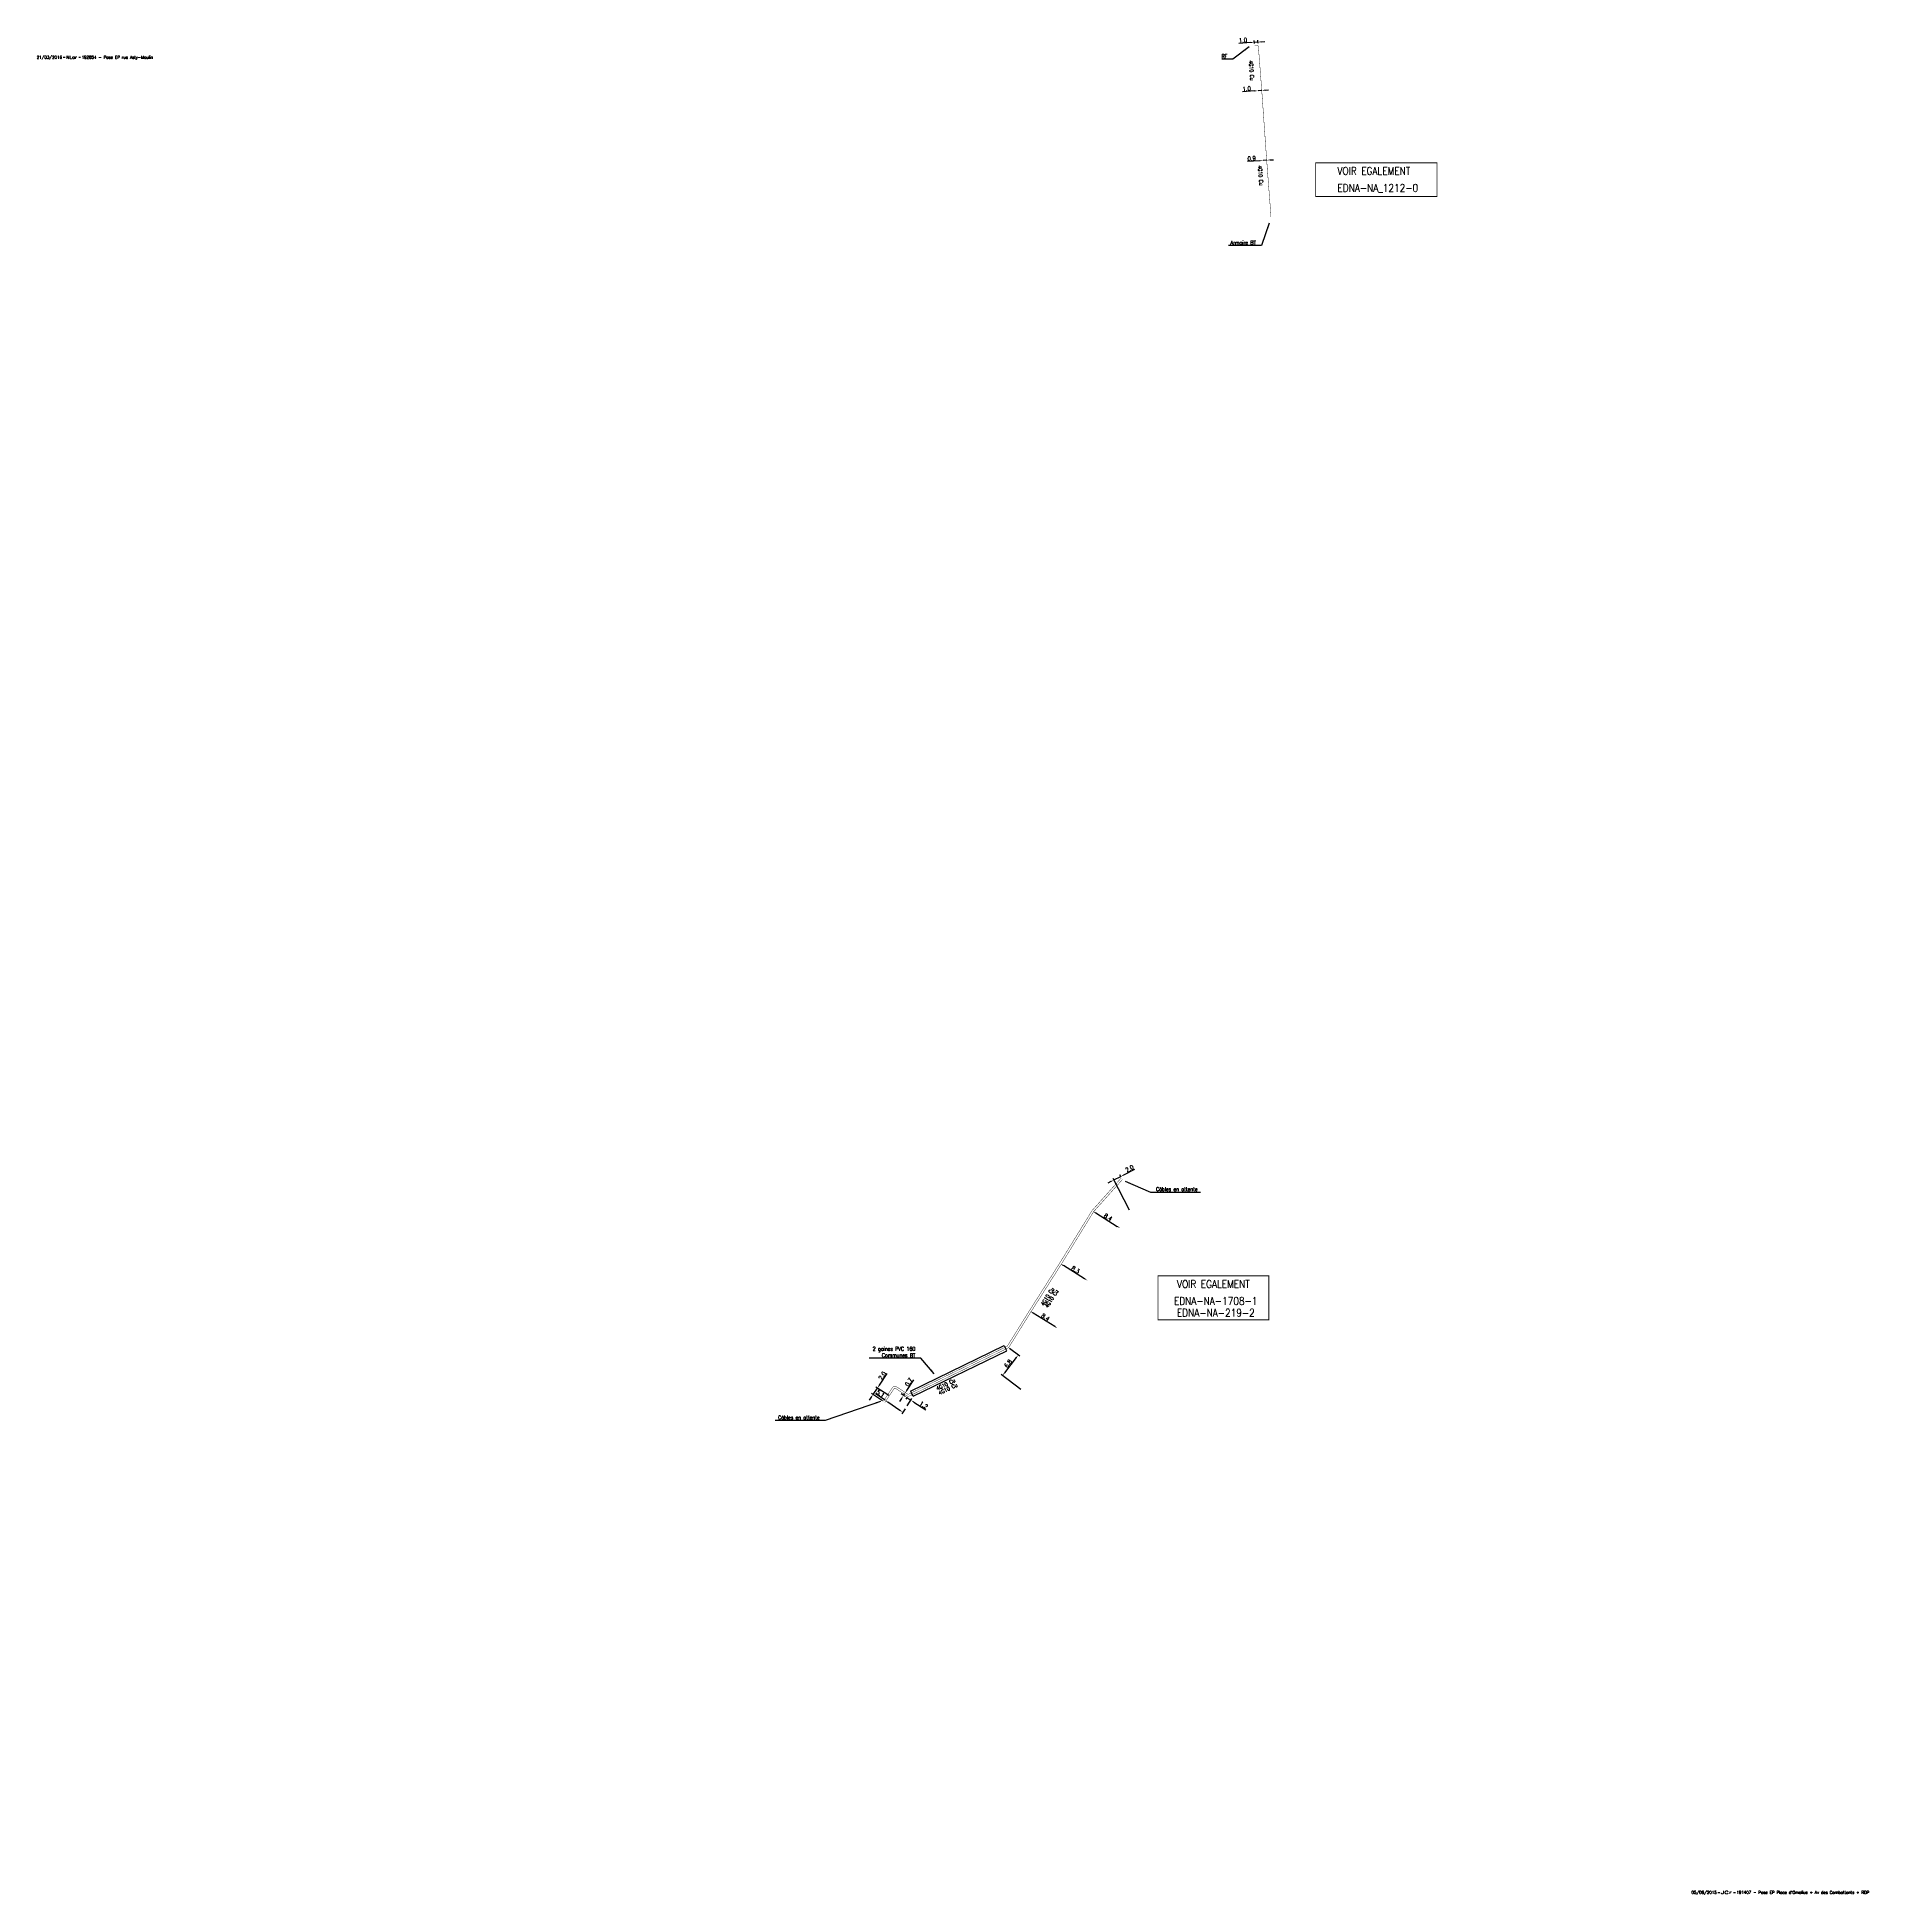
# Model space of a CAD drawing. Header units: millimetres. Extents: x 184511 to 184987, y 128511 to 128994.
import ezdxf
from ezdxf.enums import TextEntityAlignment as Align

# ---------------------------------------------------------------- set-up
doc = ezdxf.new("R2010")
doc.units = ezdxf.units.MM
doc.linetypes.add('E_ST_Cu', pattern=[2000, 1000, 1000])
doc.layers.get('0').update_dxf_attribs({"linetype": 'CONTINUOUS'})
for name, color, linetype in [('E_100', 3, 'CONTINUOUS'), ('E_400', 7, 'CONTINUOUS'), ('E_930', 7, 'CONTINUOUS')]:
    doc.layers.add(name, color=color, linetype=linetype)
doc.layers.add('E_910', color=7, linetype='CONTINUOUS', plot=False)
doc.styles.get("Standard").update_dxf_attribs({"font": 'romans.shx', "width": 0.85})
doc.dimstyles.get("Standard").update_dxf_attribs({"dimtxt": 1.5, "dimasz": 1.2, "dimexe": 0.625, "dimexo": 0.625, "dimgap": 0.25, "dimtad": 1, "dimdec": 1, "dimzin": 0, "dimdsep": 46, "dimtxsty": 'Standard', "dimcen": -0.5, "dimadec": 0, "dimazin": 0, "dimtfac": 1, "dimtdec": 1, "dimtmove": 0, "dimatfit": 3, "dimfxl": 0, "dimtolj": 1, "dimtzin": 0, "dimarcsym": 0})

# ---------------------------------------------------------------- blocks, each defined once
blk = doc.blocks.new('*D0')
at = {"layer": 'E_100', "color": 0, "linetype": 'Continuous', "lineweight": -2, "transparency": 16777216}
for p, q in [((184728.33, 128640.76), (184729.45, 128642.41)), ((184732.38, 128640.43), (184729.06, 128642.67)), ((184729.95, 128643.16), (184732, 128646.18)), ((184727.83, 128640.01), (184727.32, 128639.27)), ((184730.78, 128639.1), (184727.94, 128641.02))]:
    blk.add_line(p, q, dxfattribs=at)
at = {"layer": 'E_100', "color": 0, "linetype": 'Continuous', "transparency": 16777216}
for points in [[(184729.83, 128643.24), (184730.08, 128643.07), (184729.45, 128642.41)], [(184727.7, 128640.1), (184727.95, 128639.93), (184728.33, 128640.76)]]:
    blk.add_solid(points, dxfattribs=at)
at = {"layer": 'E_100', "color": 0, "linetype": 'Continuous', "transparency": 16777216, "insert": (184730.71, 128645.62), "char_height": 1.125, "attachment_point": 5, "rotation": 55.9053}
blk.add_mtext('\\A1;2.0', dxfattribs=at)
blk = doc.blocks.new('*D1')
at = {"layer": 'E_100', "color": 0, "linetype": 'Continuous', "lineweight": -2, "transparency": 16777216}
for p, q in [((184731.43, 128639.22), (184728.94, 128640.91)), ((184735.3, 128636.6), (184732.18, 128638.72)), ((184736.64, 128636.98), (184735.78, 128635.71))]:
    blk.add_line(p, q, dxfattribs=at)
at = {"layer": 'E_100', "color": 0, "linetype": 'Continuous', "transparency": 16777216}
for points in [[(184732.26, 128638.84), (184732.09, 128638.6), (184731.43, 128639.22)], [(184735.39, 128636.73), (184735.22, 128636.48), (184736.05, 128636.1)]]:
    blk.add_solid(points, dxfattribs=at)
at = {"layer": 'E_100', "color": 0, "linetype": 'Continuous', "transparency": 16777216, "insert": (184730.23, 128640.94), "char_height": 1.125, "attachment_point": 5, "rotation": 325.9053}
blk.add_mtext('\\A1;5.1', dxfattribs=at)
blk = doc.blocks.new('*D2')
at = {"layer": 'E_100', "color": 0, "linetype": 'Continuous', "lineweight": -2, "transparency": 16777216}
for p, q in [((184737.07, 128641.76), (184738.87, 128644.5)), ((184735.7, 128639.67), (184735.2, 128638.92)), ((184735.8, 128640.68), (184735.8, 128640.68)), ((184736.18, 128641.27), (184736.18, 128641.27)), ((184736.19, 128640.42), (184736.58, 128641.01))]:
    blk.add_line(p, q, dxfattribs=at)
at = {"layer": 'E_100', "color": 0, "linetype": 'Continuous', "transparency": 16777216}
for points in [[(184736.95, 128641.84), (184737.2, 128641.68), (184736.58, 128641.01)], [(184735.57, 128639.75), (184735.82, 128639.59), (184736.19, 128640.42)]]:
    blk.add_solid(points, dxfattribs=at)
at = {"layer": 'E_100', "color": 0, "linetype": 'Continuous', "transparency": 16777216, "insert": (184737.59, 128643.92), "char_height": 1.125, "attachment_point": 5, "rotation": 56.6374}
blk.add_mtext('\\A1;0.7', dxfattribs=at)
blk = doc.blocks.new('*D3')
at = {"layer": 'E_100', "color": 0, "linetype": 'Continuous', "lineweight": -2, "transparency": 16777216}
for p, q in [((184763.75, 128652.79), (184766.45, 128650.74)), ((184765.54, 128650.31), (184762.51, 128646.33)), ((184766.73, 128641.99), (184761.6, 128645.89))]:
    blk.add_line(p, q, dxfattribs=at)
at = {"layer": 'E_100', "color": 0, "linetype": 'Continuous', "transparency": 16777216}
for points in [[(184762.39, 128646.42), (184762.63, 128646.24), (184761.97, 128645.61)], [(184765.42, 128650.4), (184765.65, 128650.22), (184766.08, 128651.03)]]:
    blk.add_solid(points, dxfattribs=at)
at = {"layer": 'E_100', "color": 0, "linetype": 'Continuous', "transparency": 16777216, "insert": (184763.43, 128648.77), "char_height": 1.125, "attachment_point": 5, "rotation": 52.8049}
blk.add_mtext('\\A1;6.8', dxfattribs=at)
blk = doc.blocks.new('*D4')
at = {"layer": 'E_100', "color": 0, "linetype": 'Continuous', "lineweight": -2, "transparency": 16777216}
blk.add_line((184775.54, 128658.42), (184769.94, 128661.91), dxfattribs=at)
at = {"layer": 'E_100', "color": 0, "linetype": 'Continuous', "transparency": 16777216}
for points in [[(184770.02, 128662.04), (184769.86, 128661.78), (184769.18, 128662.39)], [(184775.62, 128658.54), (184775.46, 128658.29), (184776.31, 128657.94)]]:
    blk.add_solid(points, dxfattribs=at)
at = {"layer": 'E_100', "color": 0, "linetype": 'Continuous', "transparency": 16777216, "insert": (184773.14, 128660.8), "char_height": 1.125, "attachment_point": 5, "rotation": 328.0569}
blk.add_mtext('\\A1;8.4', dxfattribs=at)
blk = doc.blocks.new('*D5')
at = {"layer": 'E_100', "color": 0, "linetype": 'Continuous', "lineweight": -2, "transparency": 16777216}
blk.add_line((184783.33, 128670.83), (184777.8, 128674.25), dxfattribs=at)
at = {"layer": 'E_100', "color": 0, "linetype": 'Continuous', "transparency": 16777216}
for points in [[(184777.88, 128674.38), (184777.72, 128674.13), (184777.04, 128674.73)], [(184783.41, 128670.96), (184783.25, 128670.71), (184784.1, 128670.36)]]:
    blk.add_solid(points, dxfattribs=at)
at = {"layer": 'E_100', "color": 0, "linetype": 'Continuous', "transparency": 16777216, "insert": (184780.96, 128673.18), "char_height": 1.125, "attachment_point": 5, "rotation": 328.2599}
blk.add_mtext('\\A1;8.3', dxfattribs=at)
blk = doc.blocks.new('*D6')
at = {"layer": 'E_100', "color": 0, "linetype": 'Continuous', "lineweight": -2, "transparency": 16777216}
blk.add_line((184786.22, 128687.93), (184791.83, 128684.45), dxfattribs=at)
at = {"layer": 'E_100', "color": 0, "linetype": 'Continuous', "transparency": 16777216}
for points in [[(184786.3, 128688.06), (184786.14, 128687.8), (184785.46, 128688.41)], [(184791.91, 128684.58), (184791.75, 128684.33), (184792.6, 128683.98)]]:
    blk.add_solid(points, dxfattribs=at)
at = {"layer": 'E_100', "color": 0, "linetype": 'Continuous', "transparency": 16777216, "insert": (184789.42, 128686.83), "char_height": 1.125, "attachment_point": 5, "rotation": 328.1976}
blk.add_mtext('\\A1;8.4', dxfattribs=at)
blk = doc.blocks.new('*D7')
at = {"layer": 'E_100', "color": 0, "linetype": 'Continuous', "lineweight": -2, "transparency": 16777216}
for p, q in [((184790.15, 128696.11), (184789.35, 128695.7)), ((184795.03, 128688.63), (184790.73, 128696.94)), ((184790.95, 128696.52), (184792.72, 128697.44)), ((184792.81, 128697.27), (184792.51, 128697.86)), ((184793.52, 128697.86), (184796.43, 128699.36))]:
    blk.add_line(p, q, dxfattribs=at)
at = {"layer": 'E_100', "color": 0, "linetype": 'Continuous', "transparency": 16777216}
for points in [[(184790.08, 128696.24), (184790.22, 128695.98), (184790.95, 128696.52)], [(184793.45, 128697.99), (184793.59, 128697.72), (184792.72, 128697.44)]]:
    blk.add_solid(points, dxfattribs=at)
at = {"layer": 'E_100', "color": 0, "linetype": 'Continuous', "transparency": 16777216, "insert": (184795.03, 128699.48), "char_height": 1.125, "attachment_point": 5, "rotation": 27.3554}
blk.add_mtext('\\A1;2.0', dxfattribs=at)
blk = doc.blocks.new('GIS_MODF')
at = {"color": 0, "linetype": 'Continuous', "flags": 128}
for points in [[(-2.26, -0.01), (-1.76, -0.01)], [(1.76, -0.01), (2.26, -0.01)]]:
    blk.add_lwpolyline(points, dxfattribs=at)
at = {"color": 0, "linetype": 'Continuous'}
blk.add_attdef('DATE', text='', height=0.75, dxfattribs=at).set_placement((-2.58, -0.39), align=Align.RIGHT)
at = {"color": 0, "linetype": 'Continuous', "width": 3.590909}
blk.add_attdef('USER', text='', height=0.75, dxfattribs=at).set_placement((-1.52, -0.39), (1.31, -0.39), align=Align.FIT)
at = {"color": 0, "linetype": 'Continuous'}
blk.add_attdef('DESC', (2.53, -0.39), '', height=0.75, dxfattribs=at)
blk = doc.blocks.new('*D9')
at = {"layer": 'E_100', "color": 0, "linetype": 'Continuous', "lineweight": -2, "transparency": 16777216}
for p, q in [((184736.37, 128640.41), (184735.61, 128640.9)), ((184737.19, 128640.02), (184736.87, 128639.52)), ((184737.12, 128639.92), (184738.13, 128639.26)), ((184737.16, 128637.76), (184738.39, 128639.65)), ((184738.89, 128638.77), (184742, 128636.75))]:
    blk.add_line(p, q, dxfattribs=at)
at = {"layer": 'E_100', "color": 0, "linetype": 'Continuous', "transparency": 16777216}
for points in [[(184736.45, 128640.53), (184736.29, 128640.28), (184737.12, 128639.92)], [(184738.97, 128638.89), (184738.81, 128638.64), (184738.13, 128639.26)]]:
    blk.add_solid(points, dxfattribs=at)
at = {"layer": 'E_100', "color": 0, "linetype": 'Continuous', "transparency": 16777216, "insert": (184741.47, 128637.99), "char_height": 1.125, "attachment_point": 5, "rotation": 327.0037}
blk.add_mtext('\\A1;1.2', dxfattribs=at)
blk = doc.blocks.new('*D10')
at = {"layer": 'E_100', "color": 0, "linetype": 'Continuous', "lineweight": -2, "transparency": 16777216}
for p, q in [((184828.89, 128961.61), (184825.66, 128961.38)), ((184830.68, 128961.75), (184829.78, 128961.68)), ((184831.58, 128961.81), (184832.48, 128961.88))]:
    blk.add_line(p, q, dxfattribs=at)
at = {"layer": 'E_100', "color": 0, "linetype": 'Continuous', "transparency": 16777216}
for points in [[(184828.87, 128961.76), (184828.9, 128961.46), (184829.78, 128961.68)], [(184831.57, 128961.96), (184831.59, 128961.66), (184830.68, 128961.75)]]:
    blk.add_solid(points, dxfattribs=at)
at = {"layer": 'E_100', "color": 0, "linetype": 'Continuous', "transparency": 16777216, "insert": (184826.77, 128962.21), "char_height": 1.125, "attachment_point": 5, "rotation": 4.2058}
blk.add_mtext('\\A1;0.9', dxfattribs=at)
blk = doc.blocks.new('*D11')
at = {"layer": 'E_100', "color": 0, "linetype": 'Continuous', "lineweight": -2, "transparency": 16777216}
for p, q in [((184827.55, 128979.75), (184824.42, 128979.51)), ((184829.4, 128979.9), (184828.45, 128979.82)), ((184830.29, 128979.96), (184831.19, 128980.03))]:
    blk.add_line(p, q, dxfattribs=at)
at = {"layer": 'E_100', "color": 0, "linetype": 'Continuous', "transparency": 16777216}
for points in [[(184827.54, 128979.9), (184827.56, 128979.6), (184828.45, 128979.82)], [(184830.28, 128980.11), (184830.31, 128979.81), (184829.4, 128979.9)]]:
    blk.add_solid(points, dxfattribs=at)
at = {"layer": 'E_100', "color": 0, "linetype": 'Continuous', "transparency": 16777216, "insert": (184825.48, 128980.35), "char_height": 1.125, "attachment_point": 5, "rotation": 4.3747}
blk.add_mtext('\\A1;1.0', dxfattribs=at)
blk = doc.blocks.new('*D12')
at = {"layer": 'E_100', "color": 0, "linetype": 'Continuous', "lineweight": -2, "transparency": 16777216}
for p, q in [((184826.59, 128992.33), (184823.46, 128992.11)), ((184827.51, 128992.12), (184827.46, 128992.87)), ((184828.44, 128992.47), (184827.49, 128992.4)), ((184828.46, 128992.19), (184828.4, 128992.93)), ((184829.34, 128992.53), (184830.23, 128992.6))]:
    blk.add_line(p, q, dxfattribs=at)
at = {"layer": 'E_100', "color": 0, "linetype": 'Continuous', "transparency": 16777216}
for points in [[(184826.58, 128992.48), (184826.6, 128992.18), (184827.49, 128992.4)], [(184829.32, 128992.68), (184829.35, 128992.38), (184828.44, 128992.47)]]:
    blk.add_solid(points, dxfattribs=at)
at = {"layer": 'E_100', "color": 0, "linetype": 'Continuous', "transparency": 16777216, "insert": (184824.52, 128992.94), "char_height": 1.125, "attachment_point": 5, "rotation": 4.1236}
blk.add_mtext('\\A1;1.0', dxfattribs=at)

msp = doc.modelspace()

# ---------------------------------------------------------------- linework, layer by layer
at = {"layer": 'E_100', "linetype": 'E_ST_Cu', "const_width": 0.1, "flags": 128}
msp.add_lwpolyline([(184831.66, 128946.99, 0.194642), (184831.78, 128947.34), (184830.68, 128961.75), (184829.4, 128979.9), (184828.53, 128991.22, 0.41293), (184828, 128991.68), (184827.54, 128991.65)], format="xyb", dxfattribs=at)
at = {"layer": 'E_100', "linetype": 'E_ST_Cu', "ltscale": 0.5, "const_width": 0.1, "flags": 128}
for points in [[(184792.84, 128697.02), (184785.25, 128688.54), (184776.82, 128674.86), (184768.97, 128662.52), (184763.24, 128653.33, -0.141091), (184763.14, 128653.24), (184762.66, 128653.01), (184738.28, 128641.15), (184737.56, 128640.8, -0.264659), (184737.32, 128640.82), (184736.71, 128641.22), (184734.4, 128642.74, 0.410476), (184733.37, 128642.53), (184731.22, 128639.36), (184730.97, 128638.98)], [(184793.21, 128696.69), (184785.67, 128688.27), (184777.25, 128674.59), (184769.39, 128662.25), (184763.66, 128653.07, -0.141091), (184763.36, 128652.79), (184762.88, 128652.56), (184738.5, 128640.7), (184737.78, 128640.35, -0.264659), (184737.04, 128640.4), (184736.44, 128640.8), (184734.13, 128642.32, 0.410476), (184733.78, 128642.25), (184731.64, 128639.08), (184731.38, 128638.7)]]:
    msp.add_lwpolyline(points, format="xyb", dxfattribs=at)
at = {"layer": 'E_400', "color": 7, "linetype": 'CONTINUOUS'}
for p, q in [((184738.07, 128641.6), (184762.44, 128653.46)), ((184738.72, 128640.25), (184763.1, 128652.11)), ((184762.44, 128653.46), (184762.77, 128652.78)), ((184763.1, 128652.11), (184762.77, 128652.78)), ((184738.07, 128641.6), (184738.39, 128640.93)), ((184738.72, 128640.25), (184738.39, 128640.93))]:
    msp.add_line(p, q, dxfattribs=at)
at = {"layer": 'E_930', "const_width": 0.25}
for points in [[(184843.42, 128961.08), (184874.98, 128961.08), (184874.98, 128952.34), (184843.42, 128952.34)], [(184802.41, 128671.6), (184831.25, 128671.6), (184831.25, 128660.15), (184802.41, 128660.15)]]:
    msp.add_lwpolyline(points, close=True, dxfattribs=at)

# ---------------------------------------------------------------- block references
at = {"layer": 'E_910'}
ref = msp.add_blockref('GIS_MODF', (184519.93, 128988.53), dxfattribs=at)
ref.add_attrib('DATE', '21/03/2016', dxfattribs={"layer": '0', "color": 0, "linetype": 'Continuous', "height": 0.75}).set_placement((184517.35, 128988.15), align=Align.RIGHT)
ref.add_attrib('USER', 'NLar', dxfattribs={"layer": '0', "color": 0, "linetype": 'Continuous', "height": 0.75, "width": 1.128571}).set_placement((184518.42, 128988.15), (184521.24, 128988.15), align=Align.FIT)
ref.add_attrib('DESC', '192854 - Pose EP rue Asty-Moulin', (184522.46, 128988.15), dxfattribs={"layer": '0', "color": 0, "linetype": 'Continuous', "height": 0.75})
ref = msp.add_blockref('GIS_MODF', (184950.32, 128511.23), dxfattribs=at)
ref.add_attrib('DATE', '05/06/2015', dxfattribs={"layer": '0', "color": 0, "linetype": 'Continuous', "height": 0.75}).set_placement((184947.73, 128510.84), align=Align.RIGHT)
ref.add_attrib('USER', 'JCr', dxfattribs={"layer": '0', "color": 0, "linetype": 'Continuous', "height": 0.75, "width": 1.612245}).set_placement((184948.8, 128510.84), (184951.62, 128510.84), align=Align.FIT)
ref.add_attrib('DESC', "191407 - Pose EP Place d'Omalius + Av des Combattants + RDP", (184952.85, 128510.84), dxfattribs={"layer": '0', "color": 0, "linetype": 'Continuous', "height": 0.75})

# ---------------------------------------------------------------- texts
at = {"layer": 'E_100', "linetype": 'E_ST_Cu', "width": 0.85}
for rotation, p in [(274.3747, (184826.05, 128987.68)), (274.3747, (184828.41, 128960.38)), (57.5178, (184772.68, 128663.7)), (57.5178, (184773.75, 128663.15)), (25.9333, (184745.05, 128641.76)), (25.9333, (184745.64, 128640.57))]:
    msp.add_text('4G10 Cu', height=1, rotation=rotation, dxfattribs=at).set_placement(p)
at = {"layer": 'E_100', "linetype": 'Continuous', "char_height": 1}
for s, insert, attachment_point in [('RF', (184820.41, 128988.81), 6), ('Armoire BT', (184827.87, 128940.3), 6), ('Câbles en attente', (184801.9, 128694.12), 4), ('Câbles en attente', (184714.41, 128634.75), 6)]:
    msp.add_mtext(s, dxfattribs=dict(at, insert=insert, attachment_point=attachment_point))
at = {"layer": 'E_400', "insert": (184739.29, 128651.76), "char_height": 1, "attachment_point": 6}
msp.add_mtext('2 gaines PVC 160\\PCommunes BT ', dxfattribs=at)
at = {"layer": 'E_930', "width": 0.85}
for s, p in [('VOIR EGALEMENT ', (184859.14, 128957.97)), ('EDNA-NA_1212-0', (184859.58, 128953.53)), (' EDNA-NA-1708-1', (184816.83, 128664.05)), ('VOIR EGALEMENT', (184816.83, 128668.43)), (' EDNA-NA-219-2', (184816.87, 128660.97))]:
    msp.add_text(s, height=2, dxfattribs=at).set_placement(p, align=Align.CENTER)

# ---------------------------------------------------------------- dimensions: what is measured, and where the dimension line sits
at = {"layer": 'E_100', "linetype": 'Continuous'}
for base, p1, p2, angle, override, picture, middle in [((184827.49, 128992.4), (184828.49, 128991.72), (184827.54, 128991.65), 4.1236, {"dimscale": 0.75, "dimatfit": 0}, '*D12', (184824.58, 128992.19)), ((184828.4491, 128979.8231), (184829.3963, 128979.8956), (184828.4491, 128979.8231), 4.3747, {"dimscale": 0.75, "dimlfac": 1, "dimlunit": 2, "dimatfit": 0}, '*D11', (184825.5366, 128979.6003)), ((184829.78, 128961.68), (184830.68, 128961.75), (184829.78, 128961.68), 4.2058, {"dimscale": 0.75, "dimlfac": 1, "dimlunit": 2, "dimatfit": 0}, '*D10', (184826.82, 128961.46)), ((184790.95, 128696.52), (184793.03, 128696.86), (184795.25, 128688.22), 27.3554, {"dimscale": 0.75}, '*D7', (184795.38, 128698.82)), ((184761.97, 128645.61), (184763.38, 128653.08), (184767.11, 128641.71), 52.8049, {"dimscale": 0.75}, '*D3', (184764.02, 128648.32)), ((184729.45, 128642.41), (184731.17, 128638.84), (184732.77, 128640.17), 235.9053, {"dimscale": 0.75}, '*D0', (184731.34, 128645.2)), ((184736.19, 128640.42), (184736.58, 128641.01), (184736.19, 128640.42), 56.6374, {"dimscale": 0.75}, '*D2', (184738.22, 128643.5)), ((184738.13, 128639.26), (184737.45, 128640.42), (184736.9, 128637.36), 147.0037, {"dimscale": 0.75}, '*D9', (184741.06, 128637.36))]:
    dim = msp.add_linear_dim(base=base, p1=p1, p2=p2, angle=angle, dimstyle='Standard', override=override, dxfattribs=at)
    dim.commit()
    dim.dimension.update_dxf_attribs({"geometry": picture, "text_midpoint": middle, "dimtype": 160})
for base, p1, p2, angle, override, picture, middle in [((184792.6, 128683.98), (184785.46, 128688.41), (184792.6, 128683.98), 148.1976, {"dimscale": 0.75, "dimlfac": 1, "dimlunit": 2}, '*D6', (184789.42, 128686.83)), ((184777.04, 128674.73), (184784.1, 128670.36), (184777.04, 128674.73), 328.2599, {"dimscale": 0.75}, '*D5', (184780.96, 128673.18)), ((184769.18, 128662.39), (184776.31, 128657.94), (184769.18, 128662.39), 328.0569, {"dimscale": 0.75}, '*D4', (184773.14, 128660.8))]:
    dim = msp.add_linear_dim(base=base, p1=p1, p2=p2, angle=angle, dimstyle='Standard', override=override, dxfattribs=at)
    dim.commit()
    dim.dimension.update_dxf_attribs({"geometry": picture, "text_midpoint": middle})
dim = msp.add_linear_dim(base=(184736.05, 128636.1), p1=(184731.43, 128639.22), p2=(184736.9, 128637.36), angle=145.9053, text='5.1', dimstyle='Standard', override={"dimscale": 0.75}, dxfattribs=at)
dim.commit()
dim.dimension.update_dxf_attribs({"geometry": '*D1', "text_midpoint": (184729.81, 128640.32), "dimtype": 160})

# ---------------------------------------------------------------- leaders
at = {"layer": 'E_100', "linetype": 'Continuous', "annotation_type": 0, "has_hookline": 1}
for points, hookline_direction, text_width in [([(184826.1, 128991.24), (184821.86, 128988.06), (184820.66, 128988.06)], 1, 1.38), ([(184831.31, 128945.34), (184829.32, 128939.55), (184828.12, 128939.55)], 1, 7.08), ([(184793.88, 128696.18), (184800.45, 128693.37), (184801.65, 128693.37)], 0, 11.54), ([(184730.25, 128638.92), (184715.86, 128634), (184714.66, 128634)], 1, 11.54)]:
    msp.add_leader(points, dimstyle='Standard', dxfattribs=dict(at, hookline_direction=hookline_direction, text_width=text_width))
at = {"layer": 'E_400', "annotation_type": 0, "has_hookline": 1, "hookline_direction": 1, "text_width": 12.02}
msp.add_leader([(184744.23, 128646.14), (184740.74, 128650.18), (184739.54, 128650.18)], dimstyle='Standard', dxfattribs=at)

doc.saveas('drawing.dxf')
